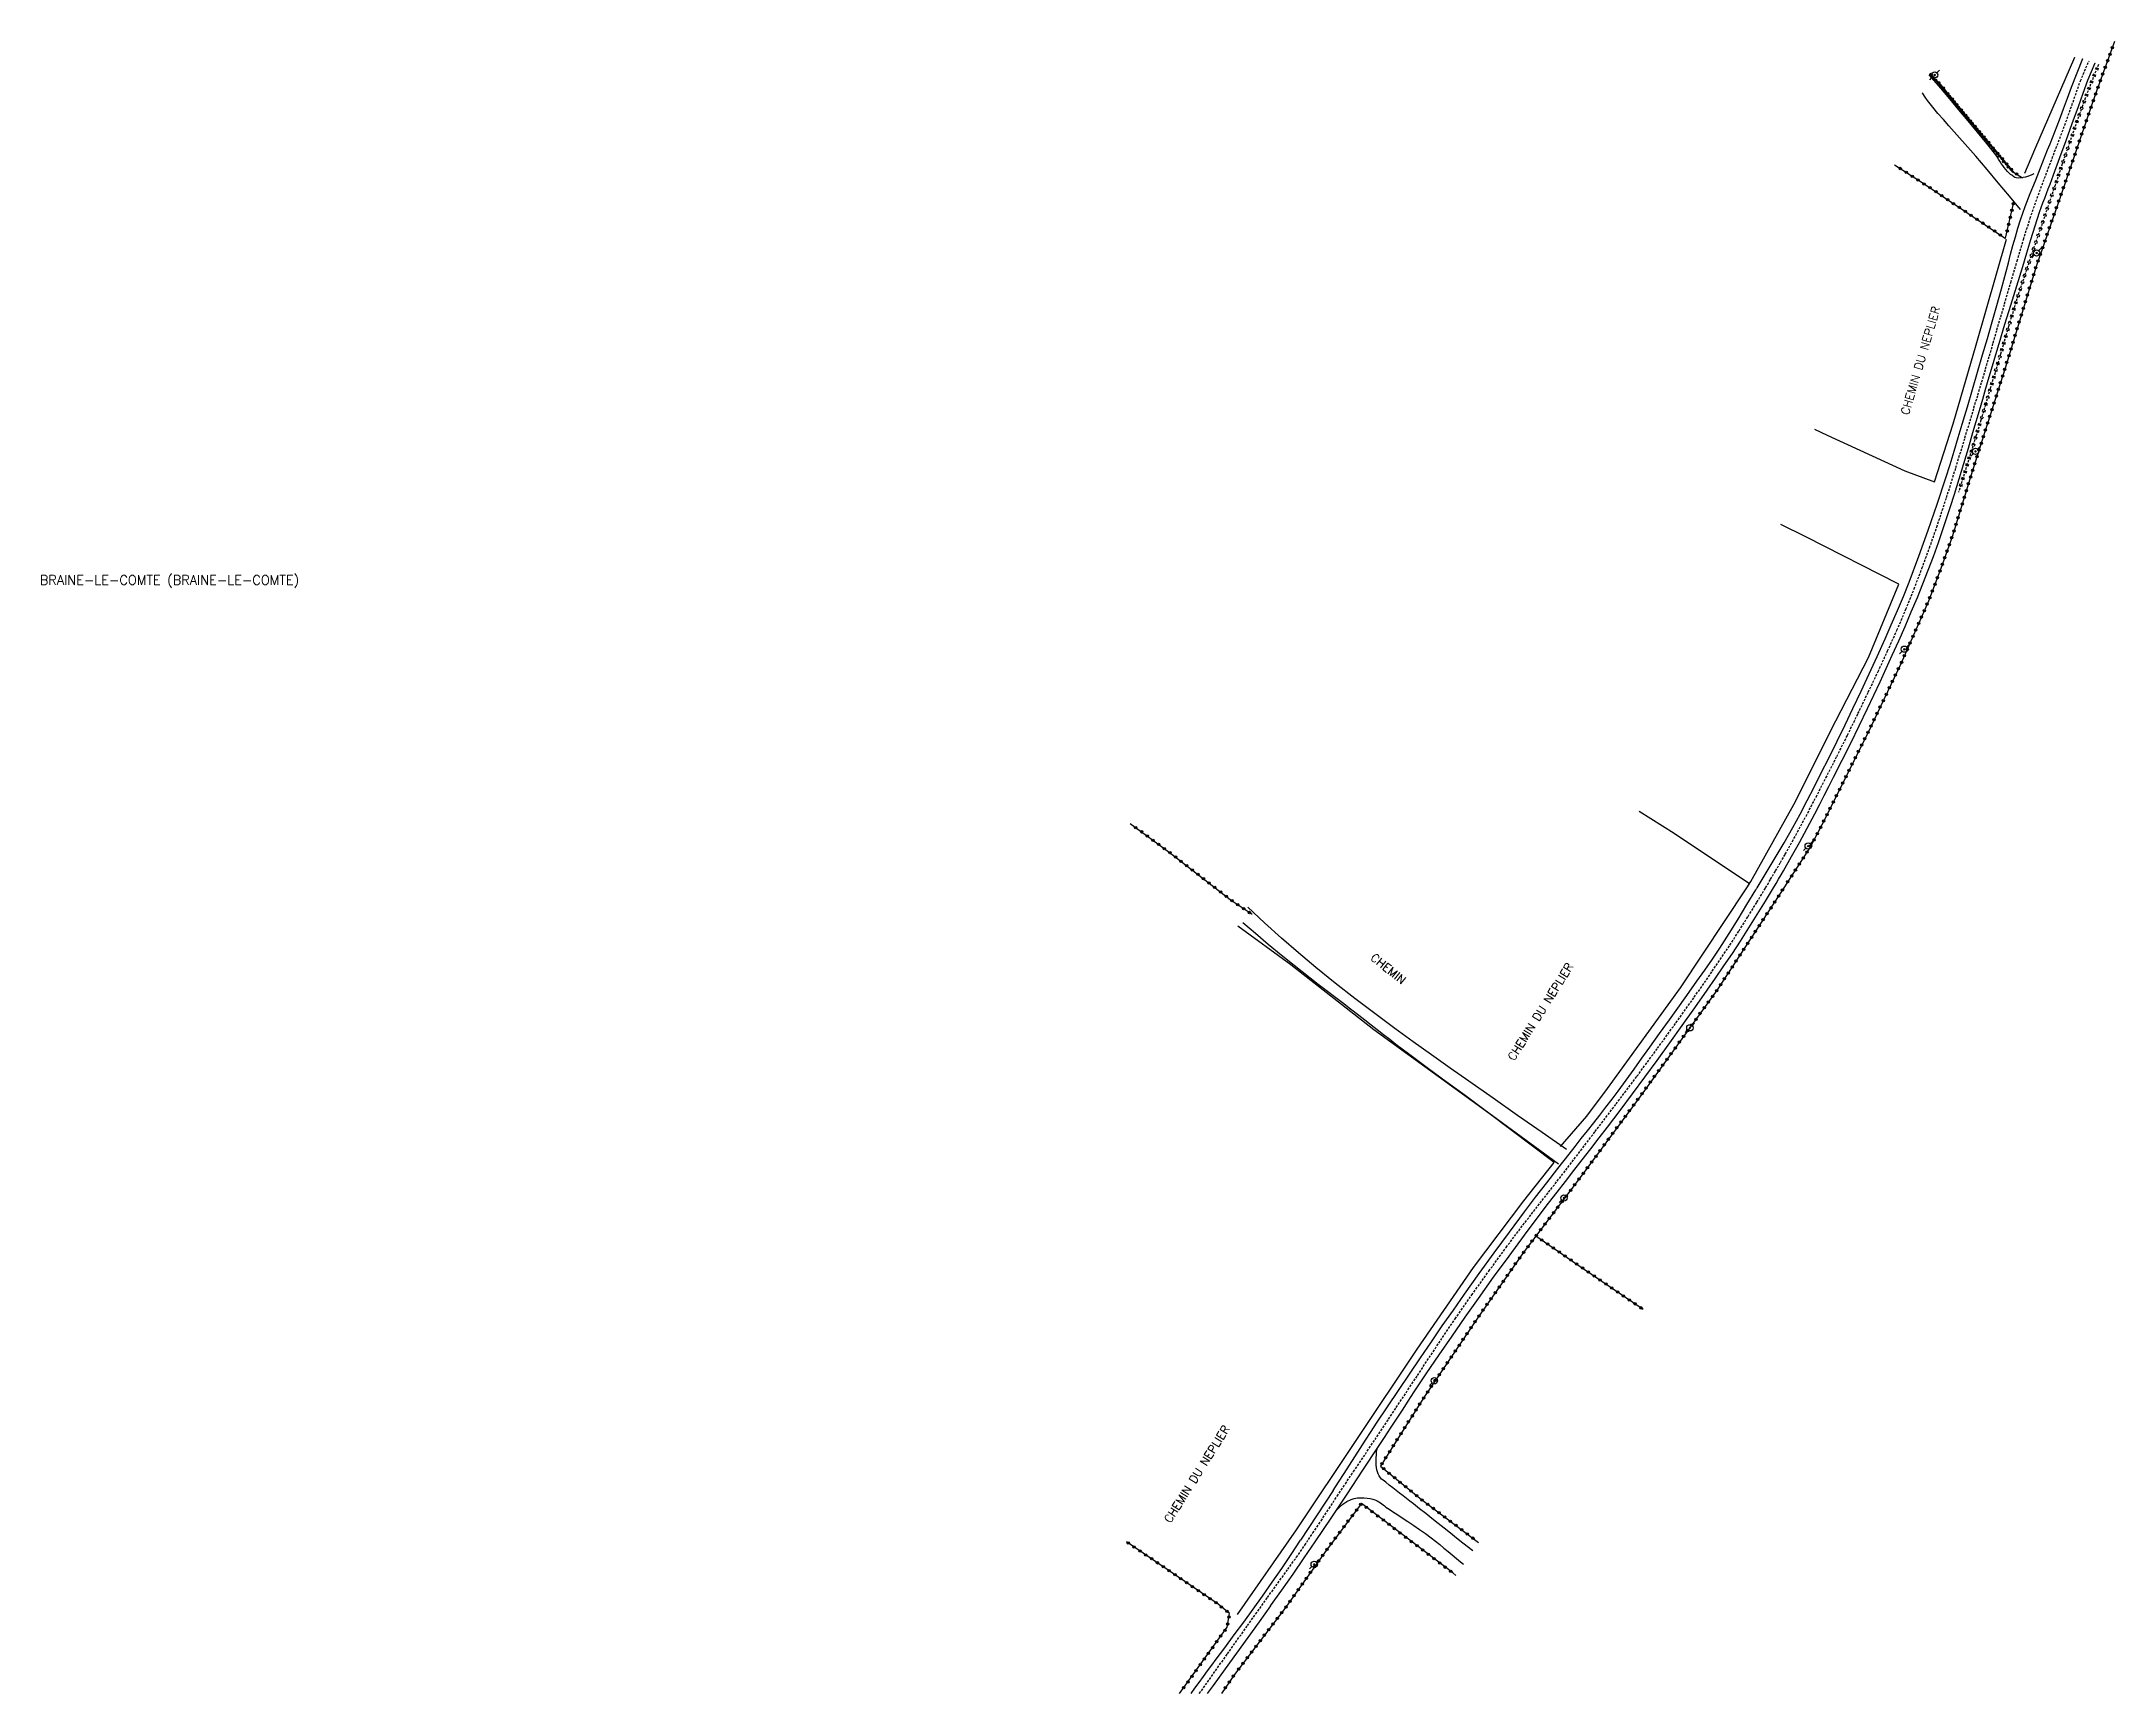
# Model space of a CAD drawing. Header units: millimetres. Extents: x 134017 to 135000, y 142000 to 142846.
# Drawn here: x 134017.2 to 134457, y 142000 to 142350.6 of the extents above; entities that cross this region are included whole.
import ezdxf
from ezdxf.enums import TextEntityAlignment as Align

# ---------------------------------------------------------------- set-up
doc = ezdxf.new("R2010")
doc.units = ezdxf.units.MM
doc.linetypes.add('DASHED', pattern=[0.75, 0.5, -0.25])
doc.layers.get('0').update_dxf_attribs({"linetype": 'CONTINUOUS'})
for name, color, linetype in [('W0001', 6, 'DASHED'), ('W0008', 7, 'CONTINUOUS'), ('W0017', 7, 'CONTINUOUS'), ('W0071', 7, 'CONTINUOUS'), ('W0220', 5, 'DASHED'), ('W0300', 7, 'CONTINUOUS'), ('W0323', 7, 'CONTINUOUS'), ('W0330', 7, 'CONTINUOUS'), ('W0473', 7, 'CONTINUOUS'), ('W0980', 7, 'CONTINUOUS'), ('W0989', 7, 'CONTINUOUS')]:
    doc.layers.add(name, color=color, linetype=linetype)
doc.styles.get("Standard").update_dxf_attribs({"font": 'romans.shx', "width": 0.85})

msp = doc.modelspace()

# ---------------------------------------------------------------- texts
at = {"layer": 'W0980'}
msp.add_text('BRAINE-LE-COMTE (BRAINE-LE-COMTE)', height=2, dxfattribs=at).set_placement((134044.35, 142236.15), align=Align.MIDDLE)
at = {"layer": 'W0989'}
for s, rotation, p in [('CHEMIN DU NEPLIER', 73.5948, (134415.83, 142282.87)), ('CHEMIN', 321.1009, (134302.93, 142153.81)), ('CHEMIN DU NEPLIER', 57.8951, (134335.21, 142144.69)), ('CHEMIN DU NEPLIER', 57.8951, (134262.31, 142046.58))]:
    msp.add_text(s, height=1.75, rotation=rotation, dxfattribs=at).set_placement(p, align=Align.MIDDLE_CENTER)

# ---------------------------------------------------------------- blocks, each defined once
blk = doc.blocks.new('T473')
for p, q in [((-0.166667, 0.166667), (0.166667, -0.166667)), ((-0.166667, -0.166667), (0.166667, 0.166667)), ((0.500001, 0.500001), (1.000002, 1.000002)), ((-1.000002, -1.000002), (-0.500001, -0.500001))]:
    blk.add_line(p, q)
blk.add_ellipse((0, 0), major_axis=(0.471405, 0.471405), ratio=1, start_param=5.4977871438, end_param=11.780972451)
blk = doc.blocks.new('t323o')
at = {"color": 0, "linetype": 'Continuous'}
for radius in [0.25, 0.15]:
    blk.add_circle((0, 0), radius, dxfattribs=at)
blk = doc.blocks.new('t220o')
at = {"color": 0, "linetype": 'Continuous'}
for p, q in [((-0.25, 0.25), (0.25, 0.25)), ((-0.25, -0.25), (0.25, -0.25))]:
    blk.add_line(p, q, dxfattribs=at)

# ---------------------------------------------------------------- linework, layer by layer
at = {"layer": 'W0001'}
for points in [[(134382.99, 142171), (134384.05, 142172.78), (134385.09, 142174.56), (134386.13, 142176.35), (134387.16, 142178.14), (134389.39, 142182.15), (134391.56, 142186.19), (134393.68, 142190.25), (134395.78, 142194.33), (134398.08, 142198.85), (134400.35, 142203.38), (134402.58, 142207.94), (134404.77, 142212.51), (134406.83, 142216.87), (134408.87, 142221.25), (134410.85, 142225.65), (134412.75, 142230.09), (134414.49, 142234.41), (134416.15, 142238.76), (134417.75, 142243.13), (134419.29, 142247.52), (134421.37, 142253.81), (134423.35, 142260.14), (134425.27, 142266.48), (134427.18, 142272.82), (134428.01, 142275.57), (134428.83, 142278.33), (134429.64, 142281.1), (134430.45, 142283.86), (134431.26, 142286.63), (134432.06, 142289.39), (134432.87, 142292.15), (134433.69, 142294.92), (134435.01, 142299.46), (134436.32, 142304), (134437.67, 142308.54), (134439.11, 142313.05), (134440.08, 142315.89), (134441.1, 142318.72), (134442.15, 142321.54), (134443.23, 142324.35), (134444.3, 142327.16), (134445.38, 142329.97), (134446.43, 142332.79), (134447.45, 142335.61), (134449.77, 142342.22), (134451.6, 142346.5)], [(134262.83, 142000), (134264.55, 142002.4), (134268.79, 142008.41), (134273.04, 142014.41), (134277.31, 142020.4), (134281.61, 142026.37), (134283.42, 142028.91), (134285.19, 142031.48), (134286.94, 142034.07), (134288.66, 142036.68), (134290.38, 142039.29), (134292.09, 142041.9), (134293.82, 142044.5), (134295.55, 142047.09), (134300.11, 142053.88), (134304.62, 142060.7), (134309.12, 142067.52), (134313.62, 142074.34), (134317.1, 142079.5), (134320.65, 142084.59), (134324.27, 142089.64), (134327.93, 142094.66), (134329.7, 142097.03), (134331.49, 142099.39), (134333.3, 142101.73), (134335.12, 142104.07), (134336.94, 142106.4), (134338.76, 142108.73), (134340.57, 142111.07), (134342.37, 142113.41), (134346.82, 142119.26), (134351.27, 142125.11), (134355.69, 142130.99), (134360.04, 142136.92), (134363.96, 142142.34), (134367.85, 142147.78), (134371.67, 142153.28), (134375.39, 142158.84), (134377.34, 142161.85), (134379.25, 142164.88), (134381.14, 142167.93), (134382.99, 142171)]]:
    msp.add_lwpolyline(points, dxfattribs=at)
at = {"layer": 'W0008'}
for points in [[(134381.18, 142171), (134383.11, 142174.18), (134385.03, 142177.36), (134386.92, 142180.56), (134388.76, 142183.79), (134390.3, 142186.62), (134391.79, 142189.48), (134393.25, 142192.35), (134394.71, 142195.23), (134396.43, 142198.66), (134398.14, 142202.09), (134399.83, 142205.54), (134401.5, 142209), (134403.24, 142212.68), (134404.96, 142216.37), (134406.66, 142220.07), (134408.32, 142223.79), (134409.65, 142226.79), (134410.96, 142229.8), (134412.24, 142232.82), (134413.45, 142235.87), (134415.51, 142241.35), (134417.47, 142246.87), (134419.36, 142252.42), (134421.21, 142257.98), (134422.12, 142260.81), (134422.99, 142263.66), (134423.85, 142266.51), (134424.71, 142269.36), (134425.8, 142273.04), (134426.88, 142276.72), (134427.95, 142280.41), (134429.01, 142284.09), (134430.02, 142287.58), (134431.02, 142291.08), (134432.02, 142294.58), (134433.01, 142298.07), (134433.52, 142299.91), (134434.01, 142301.75), (134434.49, 142303.59), (134434.97, 142305.43), (134435.46, 142307.27), (134435.97, 142309.11), (134436.51, 142310.94), (134437.09, 142312.75), (134438.06, 142315.54), (134439.13, 142318.29), (134440.22, 142321.02), (134441.3, 142323.76), (134441.8, 142325.03), (134442.31, 142326.31), (134442.82, 142327.58), (134443.33, 142328.85), (134443.84, 142330.12), (134444.34, 142331.39), (134444.84, 142332.67), (134445.33, 142333.94), (134446.19, 142336.25), (134447.03, 142338.57), (134447.85, 142340.89), (134450.29, 142346.98), (134450.29, 142346.98), (134450.29, 142346.98)], [(134384.68, 142171), (134385.21, 142171.9), (134385.74, 142172.8), (134386.27, 142173.7), (134386.8, 142174.6), (134388.49, 142177.6), (134390.15, 142180.61), (134391.78, 142183.64), (134393.4, 142186.68), (134394.41, 142188.61), (134395.42, 142190.55), (134396.41, 142192.49), (134397.4, 142194.43), (134399.22, 142198.07), (134401.04, 142201.71), (134402.83, 142205.36), (134404.6, 142209.02), (134405.94, 142211.84), (134407.26, 142214.66), (134408.56, 142217.49), (134409.84, 142220.33), (134411.21, 142223.38), (134412.56, 142226.44), (134413.89, 142229.51), (134415.18, 142232.6), (134416.34, 142235.49), (134417.47, 142238.39), (134418.57, 142241.31), (134419.63, 142244.24), (134420.52, 142246.79), (134421.39, 142249.36), (134422.23, 142251.93), (134423.05, 142254.51), (134424.05, 142257.77), (134425.03, 142261.03), (134425.99, 142264.3), (134426.95, 142267.57), (134427.65, 142269.93), (134428.34, 142272.3), (134429.03, 142274.66), (134429.72, 142277.03), (134430.41, 142279.4), (134431.1, 142281.76), (134431.8, 142284.12), (134432.5, 142286.48), (134433.74, 142290.57), (134434.99, 142294.65), (134436.26, 142298.73), (134437.52, 142302.81), (134438.4, 142305.7), (134439.27, 142308.59), (134440.16, 142311.47), (134441.11, 142314.34), (134441.46, 142315.34), (134441.82, 142316.34), (134442.19, 142317.34), (134442.57, 142318.33), (134442.95, 142319.33), (134443.33, 142320.32), (134443.71, 142321.31), (134444.08, 142322.31), (134445.41, 142325.93), (134446.73, 142329.56), (134448.04, 142333.18), (134449.35, 142336.81), (134450.35, 142339.59), (134451.34, 142342.37), (134452.91, 142346.02), (134452.91, 142346.02), (134452.91, 142346.02), (134452.91, 142346.02)], [(134277.97, 142018.58), (134280.35, 142021.96), (134282.72, 142025.36), (134285.07, 142028.78), (134287.4, 142032.2), (134290.8, 142037.24), (134294.17, 142042.3), (134297.52, 142047.37), (134300.87, 142052.43), (134302.13, 142054.36), (134303.4, 142056.29), (134304.65, 142058.22), (134305.91, 142060.15), (134307.17, 142062.07), (134308.43, 142064), (134309.71, 142065.92), (134310.99, 142067.83), (134313.71, 142071.86), (134316.46, 142075.87), (134319.24, 142079.86), (134322.04, 142083.83), (134325.28, 142088.34), (134328.55, 142092.83), (134331.85, 142097.3), (134335.18, 142101.75), (134336.94, 142104.07), (134338.72, 142106.38), (134340.5, 142108.68), (134342.3, 142110.98), (134344.09, 142113.28), (134345.88, 142115.58), (134347.66, 142117.89), (134349.43, 142120.2), (134352.09, 142123.72), (134354.73, 142127.26), (134357.35, 142130.8), (134359.96, 142134.36), (134362.64, 142138.05), (134365.29, 142141.77), (134367.93, 142145.49), (134370.55, 142149.23), (134372.35, 142151.82), (134374.14, 142154.41), (134375.92, 142157.02), (134377.65, 142159.65), (134379.45, 142162.47), (134381.22, 142165.29), (134382.96, 142168.14), (134384.68, 142171)], [(134291.22, 142043.1), (134292.38, 142044.88), (134293.53, 142046.66), (134294.68, 142048.44), (134295.82, 142050.23), (134296.97, 142052.01), (134298.11, 142053.8), (134299.26, 142055.58), (134300.42, 142057.35), (134302.74, 142060.84), (134305.06, 142064.32), (134307.4, 142067.79), (134309.76, 142071.25), (134312.07, 142074.63), (134314.39, 142078.01), (134316.73, 142081.38), (134319.09, 142084.73), (134322.23, 142089.14), (134325.41, 142093.53), (134328.61, 142097.9), (134331.84, 142102.24), (134334.17, 142105.31), (134336.53, 142108.35), (134338.9, 142111.39), (134341.27, 142114.43), (134342.57, 142116.1), (134343.88, 142117.77), (134345.19, 142119.43), (134346.5, 142121.1), (134347.8, 142122.77), (134349.1, 142124.44), (134350.39, 142126.12), (134351.67, 142127.81), (134353.37, 142130.13), (134355.06, 142132.47), (134356.73, 142134.82), (134358.4, 142137.16), (134360.5, 142140.08), (134362.59, 142143), (134364.68, 142145.92), (134366.76, 142148.86), (134368.4, 142151.18), (134370.05, 142153.49), (134371.68, 142155.83), (134373.27, 142158.19), (134375.24, 142161.25), (134377.15, 142164.34), (134379.03, 142167.45), (134380.91, 142170.56), (134380.98, 142170.67), (134381.04, 142170.78), (134381.11, 142170.89), (134381.18, 142171)], [(134291.22, 142043.1), (134284.27, 142032.54)], [(134261.07, 142000), (134261.88, 142001.12), (134262.78, 142002.36), (134263.69, 142003.59), (134264.6, 142004.81), (134265.51, 142006.04), (134266.43, 142007.27), (134267.34, 142008.49), (134268.24, 142009.72), (134270.26, 142012.45), (134272.28, 142015.18), (134274.29, 142017.91), (134276.27, 142020.67), (134278.31, 142023.61), (134280.32, 142026.57), (134282.31, 142029.54), (134284.27, 142032.54)], [(134277.97, 142018.58), (134275.56, 142015.25), (134273.15, 142011.92), (134270.75, 142008.59), (134268.34, 142005.27), (134265.78, 142001.74), (134264.51, 142000)]]:
    msp.add_lwpolyline(points, dxfattribs=at)
at = {"layer": 'W0017'}
for points in [[(134439.86, 142322.48), (134439.44, 142322.27), (134439, 142322.09), (134438.56, 142321.93), (134438.1, 142321.81), (134437.63, 142321.7), (134437.14, 142321.61), (134436.64, 142321.57), (134436.14, 142321.63), (134435.88, 142321.73), (134435.64, 142321.88), (134435.42, 142322.04), (134435.21, 142322.21), (134434.96, 142322.38), (134434.72, 142322.56), (134434.49, 142322.76), (134434.28, 142322.97), (134433.92, 142323.38), (134433.59, 142323.81), (134433.28, 142324.25), (134432.98, 142324.71), (134432.7, 142325.16), (134432.4, 142325.62), (134432.1, 142326.07), (134431.79, 142326.5), (134429.88, 142328.95), (134427.92, 142331.35), (134425.94, 142333.73), (134423.95, 142336.1), (134422.03, 142338.39), (134420.12, 142340.68), (134418.17, 142342.95), (134417.68, 142343.48)], [(134437.03, 142314.93), (134434.69, 142317.77), (134432.34, 142320.6), (134429.97, 142323.41), (134427.59, 142326.21), (134426.45, 142327.52), (134425.31, 142328.82), (134424.15, 142330.11), (134422.99, 142331.41), (134421.84, 142332.7), (134420.69, 142334), (134419.55, 142335.31), (134418.43, 142336.63), (134417.88, 142337.33), (134417.35, 142338.05), (134416.83, 142338.78), (134416.32, 142339.51), (134416.19, 142339.7)], [(134320.84, 142030.25), (134318.72, 142031.94), (134317.41, 142032.98), (134316.1, 142034.02), (134314.79, 142035.06), (134313.48, 142036.1), (134312.17, 142037.14), (134310.87, 142038.18), (134309.55, 142039.22), (134308.24, 142040.26), (134307.52, 142040.83), (134306.79, 142041.4), (134306.05, 142041.97), (134305.32, 142042.53), (134304.59, 142043.1), (134303.86, 142043.67), (134303.14, 142044.25), (134302.42, 142044.83), (134302.12, 142045.05), (134301.81, 142045.27), (134301.51, 142045.51), (134301.26, 142045.8), (134301, 142046.18), (134300.79, 142046.6), (134300.62, 142047.03), (134300.49, 142047.47), (134300.4, 142047.95), (134300.36, 142048.43), (134300.35, 142048.92), (134300.35, 142049.4), (134300.36, 142050.04), (134300.4, 142050.68), (134300.46, 142051.31), (134300.54, 142051.95)], [(134291.89, 142038.81), (134292.55, 142039.57), (134293.3, 142040.22), (134294.14, 142040.78), (134295.04, 142041.21), (134295.72, 142041.42), (134296.42, 142041.51), (134297.11, 142041.54), (134297.81, 142041.52), (134298.43, 142041.48), (134299.05, 142041.39), (134299.66, 142041.25), (134300.25, 142041.05), (134300.6, 142040.89), (134300.93, 142040.7), (134301.24, 142040.49), (134301.55, 142040.27), (134301.85, 142040.04), (134302.14, 142039.81), (134302.44, 142039.58), (134302.75, 142039.37), (134303.29, 142039.01), (134303.83, 142038.66), (134304.37, 142038.3), (134304.92, 142037.95), (134305.46, 142037.6), (134306, 142037.24), (134306.54, 142036.88), (134307.08, 142036.52), (134308.33, 142035.67), (134309.58, 142034.81), (134310.82, 142033.94), (134312.04, 142033.04), (134312.95, 142032.33), (134313.84, 142031.62), (134314.73, 142030.88), (134315.61, 142030.15), (134316.49, 142029.41), (134317.37, 142028.67), (134318.26, 142027.94), (134318.9, 142027.43)]]:
    msp.add_lwpolyline(points, dxfattribs=at)
at = {"layer": 'W0071'}
for points in [[(134340.74, 142115.45), (134335.55, 142119.06), (134330.36, 142122.68), (134325.18, 142126.31), (134320.01, 142129.95), (134316.07, 142132.73), (134312.12, 142135.51), (134308.19, 142138.31), (134304.3, 142141.16), (134300.06, 142144.31), (134295.84, 142147.49), (134291.67, 142150.72), (134287.56, 142154.04), (134283.88, 142157.15), (134280.25, 142160.32), (134276.67, 142163.56), (134273.16, 142166.86)], [(134272.1, 142163.64), (134274.77, 142161.33), (134277.47, 142159.05), (134280.19, 142156.79), (134282.94, 142154.57), (134284.63, 142153.22), (134286.34, 142151.88), (134288.05, 142150.56), (134289.77, 142149.24), (134291.5, 142147.93), (134293.22, 142146.61), (134294.94, 142145.3), (134296.66, 142143.98), (134297.98, 142142.95), (134299.29, 142141.93), (134300.6, 142140.9), (134301.91, 142139.88), (134303.23, 142138.85), (134304.54, 142137.83), (134305.86, 142136.82), (134307.19, 142135.81), (134311.18, 142132.83), (134315.19, 142129.88), (134319.21, 142126.95), (134323.23, 142124.01), (134327.19, 142121.11), (134331.14, 142118.2), (134335.1, 142115.3), (134339.06, 142112.39)]]:
    msp.add_lwpolyline(points, dxfattribs=at)
at = {"layer": 'W0220'}
msp.add_lwpolyline([(134453.6, 142345.69), (134453.6, 142345.69), (134453.6, 142345.69), (134451.38, 142340.13), (134451.38, 142340.13), (134451.38, 142340.13), (134450.79, 142338.52), (134450.21, 142336.92), (134449.63, 142335.31), (134449.06, 142333.7), (134447.48, 142329.16), (134445.93, 142324.61), (134444.39, 142320.06), (134442.86, 142315.51), (134441.2, 142310.63), (134439.53, 142305.75), (134437.89, 142300.86), (134436.3, 142295.95), (134435.7, 142294), (134435.1, 142292.04), (134434.52, 142290.08), (134433.95, 142288.12), (134433.38, 142286.16), (134432.81, 142284.19), (134432.23, 142282.23), (134431.65, 142280.27), (134430.65, 142276.91), (134429.64, 142273.55), (134428.63, 142270.19), (134427.61, 142266.83), (134426.69, 142263.86), (134425.77, 142260.89), (134424.84, 142257.92), (134423.9, 142254.95)], dxfattribs=at)
at = {"layer": 'W0300'}
msp.add_lwpolyline([(134438, 142322.62), (134440.13, 142327.65), (134440.13, 142327.65), (134440.13, 142327.65), (134448.6, 142347.22), (134448.6, 142347.22), (134448.6, 142347.22), (134448.6, 142347.22)], dxfattribs=at)
at = {"layer": 'W0323'}
for points in [[(134457.01, 142350.58), (134452.91, 142339.23), (134445.58, 142317.91), (134440.42, 142303.05), (134433.79, 142281.26), (134426.88, 142259.52), (134422.54, 142245.45), (134420.17, 142238.73), (134417.54, 142231.83), (134411.67, 142218.54), (134405.2, 142205.03), (134395.65, 142185.81), (134392.53, 142179.74), (134386.88, 142171)], [(134417.76, 142343.68), (134419.84, 142341.67), (134425.83, 142334.41), (134435.59, 142322.86), (134437.51, 142321.67)], [(134417.82, 142343.83), (134425.84, 142334.33), (134435.41, 142322.79)], [(134410.3, 142324.43), (134416.38, 142320.51), (134433.89, 142308.8)], [(134433.9, 142308.86), (134435.62, 142316.47)], [(134248.16, 142184.65), (134256.47, 142178.51), (134266.19, 142171)], [(134266.19, 142171), (134269.4, 142168.52), (134274.03, 142165.36)], [(134386.88, 142171), (134384.75, 142167.71), (134372.56, 142149.11), (134356.33, 142126.73), (134343.42, 142109.21), (134331.53, 142093.49), (134322, 142079.9), (134317.54, 142073.27), (134310.61, 142063.03), (134303.73, 142052.18), (134301.27, 142048.25), (134309.95, 142041.17), (134322.1, 142032.07)], [(134334.26, 142097.11), (134343.86, 142090.48), (134356.99, 142081.54)], [(134317.28, 142025.08), (134316.59, 142025.61), (134303.66, 142035.43), (134297.21, 142040.32), (134289.72, 142030.34), (134281.01, 142018.08), (134270.29, 142004.04)], [(134258.66, 142000), (134268.77, 142014.12), (134269.27, 142016.96), (134266.8, 142018.97), (134247.39, 142032.21)], [(134270.29, 142004.04), (134267.51, 142000)]]:
    msp.add_lwpolyline(points, dxfattribs=at)
at = {"layer": 'W0330'}
for points in [[(134418.8, 142257.13), (134422.77, 142269.45), (134427.67, 142286.2), (134434.12, 142308.6)], [(134393.37, 142268.31), (134396.07, 142267.06), (134412.53, 142259.5), (134418.8, 142257.12)], [(134411.23, 142235.45), (134391.49, 142245.47), (134386.19, 142248.1)], [(134378.96, 142171), (134379.85, 142172.34), (134388.94, 142188.65), (134397.9, 142206.43), (134404.81, 142219.82), (134411.23, 142235.45)], [(134356.14, 142187.28), (134363.56, 142182.56), (134379.54, 142171.87)], [(134349.41, 142128.39), (134364.89, 142149.79), (134378.96, 142171)], [(134338.13, 142112.66), (134324.32, 142123.11), (134299.88, 142140.87), (134282.25, 142154.66), (134270.97, 142162.87)], [(134339.48, 142116.09), (134345.06, 142122.54), (134349.41, 142128.39)], [(134270.96, 142016.78), (134283.44, 142034.76), (134309.06, 142073.07), (134320.98, 142090.39), (134331.7, 142104.54), (134338.13, 142112.66)]]:
    msp.add_lwpolyline(points, dxfattribs=at)

# ---------------------------------------------------------------- block references
at = {"layer": 'W0220'}
for p, rotation in [((134452.11, 142341.97), 248.2057504903966), ((134452.67, 142343.36), 248.2057504903966), ((134453.23, 142344.76), 248.2057504903966), ((134450.52, 142337.77), 250.0451354785177), ((134451.03, 142339.18), 249.9321445215245), ((134451.56, 142340.58), 248.2057504903966), ((134448.51, 142332.11), 250.8463384145921), ((134449, 142333.53), 250.8463384145921), ((134449.5, 142334.94), 250.505389456191), ((134450.01, 142336.36), 250.2362178139882), ((134447.04, 142327.86), 251.1641228998876), ((134447.52, 142329.28), 250.8463384145921), ((134448.02, 142330.69), 250.8463384145921), ((134445.59, 142323.6), 251.3307863097667), ((134446.07, 142325.02), 251.1641228998876), ((134446.56, 142326.44), 251.1641228998876), ((134444.15, 142319.34), 251.3463218859519), ((134444.63, 142320.76), 251.3307863097667), ((134445.11, 142322.18), 251.3307863097667), ((134442.71, 142315.07), 251.2183679805399), ((134443.19, 142316.49), 251.3463218859519), ((134443.67, 142317.91), 251.3463218859519), ((134441.26, 142310.81), 251.2183679805399), ((134441.74, 142312.23), 251.2183679805399), ((134442.23, 142313.65), 251.2183679805399), ((134439.81, 142306.55), 251.154819574569), ((134440.29, 142307.97), 251.154819574569), ((134440.78, 142309.39), 251.154819574569), ((134438.37, 142302.29), 251.4419305865955), ((134438.85, 142303.71), 251.4419305865955), ((134439.33, 142305.13), 251.4419305865955), ((134436.97, 142298.01), 252.0796383574785), ((134437.43, 142299.44), 252.0796383574785), ((134437.89, 142300.87), 251.4419305865955), ((134435.61, 142293.72), 253.1293771075915), ((134436.06, 142295.15), 252.7038326558824), ((134436.51, 142296.58), 252.0796383574785), ((134434.32, 142289.41), 253.6914187887257), ((134434.75, 142290.85), 253.4585742934481), ((134435.18, 142292.29), 253.1293771075915), ((134432.65, 142283.65), 253.6862103599797), ((134433.07, 142285.09), 253.7926937330852), ((134433.48, 142286.53), 253.8027955608565), ((134433.9, 142287.97), 253.8027955608565), ((134431.37, 142279.33), 253.3653295258335), ((134431.8, 142280.77), 253.483347197944), ((134432.22, 142282.21), 253.483347197944), ((134430.08, 142275.02), 253.3414053382841), ((134430.51, 142276.46), 253.3414053382841), ((134430.94, 142277.9), 253.3653295258335), ((134428.79, 142270.71), 253.2434292129538), ((134429.22, 142272.15), 253.2434292129538), ((134429.65, 142273.59), 253.3414053382841), ((134427.48, 142266.41), 252.898714275152), ((134427.91, 142267.84), 253.0714021033653), ((134428.35, 142269.28), 253.0714021033653), ((134426.15, 142262.11), 252.7560385658496), ((134426.59, 142263.54), 252.7560385658496), ((134427.04, 142264.97), 252.898714275152), ((134424.81, 142257.81), 252.4706868105958), ((134425.26, 142259.24), 252.6133627446058), ((134425.7, 142260.68), 252.6133627446058), ((134424.35, 142256.38), 252.4706868105958)]:
    msp.add_blockref('t220o', p, dxfattribs=dict(at, rotation=rotation))
at = {"layer": 'W0323'}
for p, rotation in [((134455.53, 142346.47), 250.161441938763), ((134456.03, 142347.88), 250.161441938763), ((134456.54, 142349.29), 250.161441938763), ((134418.09, 142343.5), 310.178612670198), ((134418.62, 142342.86), 315.9446011817594), ((134419.06, 142342.36), 310.178612670198), ((134419.69, 142341.81), 315.9446011817594), ((134420.03, 142341.21), 310.178612670198), ((134453.49, 142340.83), 250.161441938763), ((134454, 142342.24), 250.161441938763), ((134454.51, 142343.65), 250.161441938763), ((134455.02, 142345.06), 250.161441938763), ((134420.67, 142340.67), 309.5075929782864), ((134421, 142340.06), 310.178612670198), ((134421.62, 142339.51), 309.5075929782864), ((134421.97, 142338.92), 310.178612670198), ((134422.57, 142338.36), 309.5075929782864), ((134422.93, 142337.77), 310.178612670198), ((134423.53, 142337.2), 309.5075929782864), ((134423.9, 142336.63), 310.178612670198), ((134452, 142336.58), 251.0160715070427), ((134452.49, 142338), 251.0160715070427), ((134452.98, 142339.42), 250.161441938763), ((134424.48, 142336.04), 309.5075929782864), ((134424.87, 142335.48), 310.178612670198), ((134425.44, 142334.88), 309.5075929782864), ((134425.84, 142334.33), 310.178612670198), ((134426.4, 142333.73), 310.1940916680074), ((134426.79, 142333.18), 309.6671237652775), ((134427.37, 142332.59), 310.1940916680074), ((134427.75, 142332.02), 309.6671237652775), ((134450.54, 142332.33), 251.0160715070427), ((134451.03, 142333.74), 251.0160715070427), ((134451.51, 142335.16), 251.0160715070427), ((134428.34, 142331.44), 310.1940916680074), ((134428.71, 142330.87), 309.6671237652775), ((134429.3, 142330.3), 310.1940916680074), ((134429.67, 142329.71), 309.6671237652775), ((134430.27, 142329.15), 310.1940916680074), ((134430.62, 142328.56), 309.6671237652775), ((134431.24, 142328), 310.1940916680074), ((134449.07, 142328.07), 251.0160715070427), ((134449.56, 142329.49), 251.0160715070427), ((134450.05, 142330.91), 251.0160715070427), ((134411.56, 142323.62), 327.2057618300208), ((134431.58, 142327.41), 309.6671237652775), ((134432.21, 142326.86), 310.1940916680074), ((134432.54, 142326.25), 309.6671237652775), ((134433.18, 142325.71), 310.1940916680074), ((134433.5, 142325.1), 309.6671237652775), ((134434.14, 142324.57), 310.1940916680074), ((134434.45, 142323.94), 309.6671237652775), ((134435.11, 142323.42), 310.1940916680074), ((134447.61, 142323.82), 251.0160715070427), ((134448.1, 142325.23), 251.0160715070427), ((134448.59, 142326.65), 251.0160715070427), ((134412.82, 142322.8), 327.2057618300208), ((134414.08, 142321.99), 327.2057618300208), ((134415.34, 142321.18), 327.2057618300208), ((134416.6, 142320.36), 326.217158693092), ((134417.85, 142319.53), 326.217158693092), ((134436.24, 142322.46), 328.2947743577693), ((134446.15, 142319.56), 251.0160715070427), ((134446.63, 142320.98), 251.0160715070427), ((134447.12, 142322.4), 251.0160715070427), ((134419.1, 142318.69), 326.217158693092), ((134420.34, 142317.86), 326.217158693092), ((134421.59, 142317.03), 326.217158693092), ((134422.84, 142316.19), 326.217158693092), ((134424.08, 142315.36), 326.217158693092), ((134425.33, 142314.52), 326.217158693092), ((134435.22, 142314.72), 77.23516241311405), ((134435.56, 142316.18), 77.23516241311405), ((134444.68, 142315.31), 250.8715542762648), ((134445.17, 142316.72), 250.8715542762648), ((134445.66, 142318.14), 251.0160715070427), ((134426.58, 142313.69), 326.217158693092), ((134427.82, 142312.86), 326.217158693092), ((134429.07, 142312.02), 326.217158693092), ((134430.32, 142311.19), 326.217158693092), ((134431.56, 142310.35), 326.217158693092), ((134434.23, 142310.33), 77.23516241311405), ((134434.56, 142311.79), 77.23516241311405), ((134434.89, 142313.25), 77.23516241311405), ((134443.2, 142311.06), 250.8715542762648), ((134443.69, 142312.47), 250.8715542762648), ((134444.18, 142313.89), 250.8715542762648), ((134432.81, 142309.52), 326.217158693092), ((134441.73, 142306.8), 250.8715542762648), ((134442.22, 142308.22), 250.8715542762648), ((134442.71, 142309.64), 250.8715542762648), ((134440.27, 142302.55), 253.0622335378176), ((134440.74, 142303.97), 250.8715542762648), ((134441.23, 142305.39), 250.8715542762648), ((134438.96, 142298.24), 253.0622335378176), ((134439.4, 142299.68), 253.0622335378176), ((134439.83, 142301.11), 253.0622335378176), ((134437.21, 142292.5), 253.0622335378176), ((134437.65, 142293.94), 253.0622335378176), ((134438.09, 142295.37), 253.0622335378176), ((134438.52, 142296.81), 253.0622335378176), ((134435.9, 142288.2), 253.0622335378176), ((134436.34, 142289.63), 253.0622335378176), ((134436.77, 142291.07), 253.0622335378176), ((134434.59, 142283.89), 253.0622335378176), ((134435.03, 142285.33), 253.0622335378176), ((134435.46, 142286.76), 253.0622335378176), ((134433.26, 142279.59), 252.3729427200647), ((134433.71, 142281.02), 252.3729427200647), ((134434.15, 142282.46), 253.0622335378176), ((134431.9, 142275.31), 252.3729427200647), ((134432.35, 142276.73), 252.3729427200647), ((134432.8, 142278.16), 252.3729427200647), ((134430.53, 142271.02), 252.3729427200647), ((134430.99, 142272.45), 252.3729427200647), ((134431.44, 142273.88), 252.3729427200647), ((134429.17, 142266.73), 252.3729427200647), ((134429.62, 142268.16), 252.3729427200647), ((134430.08, 142269.59), 252.3729427200647), ((134427.81, 142262.44), 252.3729427200647), ((134428.26, 142263.87), 252.3729427200647), ((134428.72, 142265.3), 252.3729427200647), ((134426.46, 142258.15), 252.8506528333554), ((134426.9, 142259.58), 252.3729427200647), ((134427.35, 142261.01), 252.3729427200647), ((134425.13, 142253.85), 252.8506528333554), ((134425.57, 142255.28), 252.8506528333554), ((134426.01, 142256.71), 252.8506528333554), ((134423.8, 142249.55), 252.8506528333554), ((134424.25, 142250.98), 252.8506528333554), ((134424.69, 142252.41), 252.8506528333554), ((134422.47, 142245.25), 250.5831665391327), ((134422.92, 142246.68), 252.8506528333554), ((134423.36, 142248.11), 252.8506528333554), ((134420.97, 142241.01), 250.5831665391327), ((134421.47, 142242.42), 250.5831665391327), ((134421.97, 142243.83), 250.5831665391327), ((134418.89, 142235.38), 249.0923454383578), ((134419.43, 142236.78), 249.0923454383578), ((134419.96, 142238.18), 249.0923454383578), ((134420.47, 142239.59), 250.5831665391327), ((134417.25, 142231.19), 246.2092261342827), ((134417.82, 142232.58), 249.0923454383578), ((134418.35, 142233.98), 249.0923454383578), ((134415.44, 142227.07), 246.2092261342827), ((134416.04, 142228.44), 246.2092261342827), ((134416.65, 142229.82), 246.2092261342827), ((134413.62, 142222.95), 246.2092261342827), ((134414.23, 142224.33), 246.2092261342827), ((134414.83, 142225.7), 246.2092261342827), ((134411.81, 142218.84), 246.2092261342827), ((134412.41, 142220.21), 246.2092261342827), ((134413.02, 142221.58), 246.2092261342827), ((134409.22, 142213.42), 244.3981718084755), ((134409.87, 142214.77), 244.3981718084755), ((134410.52, 142216.13), 244.3981718084755), ((134411.17, 142217.48), 244.3981718084755), ((134407.28, 142209.36), 244.3981718084755), ((134407.93, 142210.72), 244.3981718084755), ((134408.57, 142212.07), 244.3981718084755), ((134405.33, 142205.3), 244.3981718084755), ((134405.98, 142206.66), 244.3981718084755), ((134406.63, 142208.01), 244.3981718084755), ((134403.33, 142201.27), 243.5674671631814), ((134404, 142202.62), 243.5674671631814), ((134404.67, 142203.96), 243.5674671631814), ((134400.66, 142195.9), 243.5674671631814), ((134401.33, 142197.24), 243.5674671631814), ((134402, 142198.59), 243.5674671631814), ((134402.67, 142199.93), 243.5674671631814), ((134398.66, 142191.87), 243.5674671631814), ((134399.33, 142193.21), 243.5674671631814), ((134400, 142194.56), 243.5674671631814), ((134396.66, 142187.84), 243.5674671631814), ((134397.32, 142189.18), 243.5674671631814), ((134397.99, 142190.53), 243.5674671631814), ((134249.36, 142183.75), 323.5769138578403), ((134250.57, 142182.86), 323.5769138578403), ((134393.94, 142182.49), 242.7892207033717), ((134394.63, 142183.82), 242.7892207033717), ((134395.31, 142185.16), 242.7892207033717), ((134395.99, 142186.5), 243.5674671631814), ((134251.78, 142181.97), 323.5769138578403), ((134252.98, 142181.08), 323.5769138578403), ((134254.19, 142180.19), 323.5769138578403), ((134255.4, 142179.3), 323.5769138578403), ((134256.6, 142178.41), 322.2975610521526), ((134391.76, 142178.56), 237.1232056268602), ((134392.57, 142179.82), 242.7892207033717), ((134393.25, 142181.16), 242.7892207033717), ((134257.79, 142177.49), 322.2975610521526), ((134258.98, 142176.57), 322.2975610521526), ((134260.16, 142175.66), 322.2975610521526), ((134261.35, 142174.74), 322.2975610521526), ((134262.54, 142173.82), 322.2975610521526), ((134389.32, 142174.78), 237.1232056268602), ((134390.13, 142176.04), 237.1232056268602), ((134390.95, 142177.3), 237.1232056268602), ((134263.72, 142172.9), 322.2975610521526), ((134264.91, 142171.99), 322.2975610521526), ((134266.1, 142171.07), 322.2975610521526), ((134267.37, 142170.08), 322.2975610522344), ((134385.74, 142169.25), 237.1232056269488), ((134386.56, 142170.51), 237.1232056269488), ((134387.69, 142172.26), 237.1232056268602), ((134388.51, 142173.52), 237.1232056268602), ((134268.56, 142169.17), 322.2975610522344), ((134269.76, 142168.27), 325.7684059487431), ((134271, 142167.43), 325.7684059487431), ((134272.24, 142166.58), 325.7684059487431), ((134273.48, 142165.74), 325.7684059487431), ((134383.29, 142165.48), 236.7694036200689), ((134384.11, 142166.73), 236.7694036200689), ((134384.93, 142167.99), 237.1232056269488), ((134380, 142160.46), 236.7694036200689), ((134380.82, 142161.71), 236.7694036200689), ((134381.64, 142162.97), 236.7694036200689), ((134382.46, 142164.22), 236.7694036200689), ((134377.53, 142156.69), 236.7694036200689), ((134378.35, 142157.95), 236.7694036200689), ((134379.18, 142159.2), 236.7694036200689), ((134374.24, 142151.67), 236.7694036200689), ((134375.07, 142152.93), 236.7694036200689), ((134375.89, 142154.18), 236.7694036200689), ((134376.71, 142155.44), 236.7694036200689), ((134371.72, 142147.95), 234.042575121122), ((134372.6, 142149.16), 236.7694036200689), ((134373.42, 142150.42), 236.7694036200689), ((134368.2, 142143.09), 234.042575121122), ((134369.08, 142144.31), 234.042575121122), ((134369.96, 142145.52), 234.042575121122), ((134370.84, 142146.73), 234.042575121122), ((134365.56, 142139.45), 234.042575121122), ((134366.44, 142140.66), 234.042575121122), ((134367.32, 142141.88), 234.042575121122), ((134362.03, 142134.59), 234.042575121122), ((134362.91, 142135.81), 234.042575121122), ((134363.8, 142137.02), 234.042575121122), ((134364.68, 142138.24), 234.042575121122), ((134358.51, 142129.74), 234.042575121122), ((134359.39, 142130.95), 234.042575121122), ((134360.27, 142132.16), 234.042575121122), ((134361.15, 142133.38), 234.042575121122), ((134355.86, 142126.1), 233.6160943790998), ((134356.75, 142127.31), 234.042575121122), ((134357.63, 142128.52), 234.042575121122), ((134352.3, 142121.27), 233.6160943790998), ((134353.19, 142122.47), 233.6160943790998), ((134354.08, 142123.68), 233.6160943790998), ((134354.97, 142124.89), 233.6160943790998), ((134349.63, 142117.64), 233.6160943790998), ((134350.52, 142118.85), 233.6160943790998), ((134351.41, 142120.06), 233.6160943790998), ((134346.08, 142112.81), 233.6160943790998), ((134346.97, 142114.02), 233.6160943790998), ((134347.86, 142115.23), 233.6160943790998), ((134348.75, 142116.44), 233.6160943790998), ((134342.5, 142107.99), 232.8970427603984), ((134343.41, 142109.19), 232.8970427603984), ((134344.3, 142110.4), 233.6160943790998), ((134345.19, 142111.61), 233.6160943790998), ((134339.79, 142104.41), 232.8970427603984), ((134340.69, 142105.6), 232.8970427603984), ((134341.6, 142106.8), 232.8970427603984), ((134336.17, 142099.62), 232.8970427603984), ((134337.07, 142100.82), 232.8970427603984), ((134337.98, 142102.01), 232.8970427603984), ((134338.88, 142103.21), 232.8970427603984), ((134332.55, 142094.83), 232.8970427603984), ((134333.45, 142096.03), 232.8970427603984), ((134334.36, 142097.23), 232.8970427603984), ((134335.26, 142098.42), 232.8970427603984), ((134335.49, 142096.26), 325.349872002193), ((134336.72, 142095.41), 325.349872002193), ((134337.96, 142094.55), 325.349872002193), ((134329.91, 142091.19), 234.9553917954962), ((134330.78, 142092.41), 234.9553917954962), ((134331.64, 142093.64), 232.8970427603984), ((134339.19, 142093.7), 325.349872002193), ((134340.43, 142092.85), 325.349872002193), ((134341.66, 142092), 325.349872002193), ((134342.89, 142091.14), 325.349872002193), ((134344.13, 142090.29), 325.7577926370139), ((134326.47, 142086.27), 234.9553917954962), ((134327.33, 142087.5), 234.9553917954962), ((134328.19, 142088.73), 234.9553917954962), ((134329.05, 142089.96), 234.9553917954962), ((134345.37, 142089.45), 325.7577926370139), ((134346.61, 142088.6), 325.7577926370139), ((134347.85, 142087.76), 325.7577926370139), ((134349.09, 142086.92), 325.7577926370139), ((134350.33, 142086.07), 325.7577926370139), ((134323.02, 142081.36), 234.9553917954962), ((134323.89, 142082.59), 234.9553917954962), ((134324.75, 142083.82), 234.9553917954962), ((134325.61, 142085.05), 234.9553917954962), ((134351.57, 142085.23), 325.7577926370139), ((134352.81, 142084.38), 325.7577926370139), ((134354.05, 142083.54), 325.7577926370139), ((134355.29, 142082.7), 325.7577926370139), ((134356.53, 142081.85), 325.7577926370139), ((134320.48, 142077.65), 236.1029025547179), ((134321.32, 142078.89), 236.1029025547179), ((134322.16, 142080.13), 234.9553917954962), ((134317.14, 142072.67), 235.8950507689773), ((134317.98, 142073.91), 236.1029025547179), ((134318.81, 142075.16), 236.1029025547179), ((134319.65, 142076.4), 236.1029025547179), ((134314.61, 142068.94), 235.8950507689773), ((134315.45, 142070.18), 235.8950507689773), ((134316.3, 142071.43), 235.8950507689773), ((134311.25, 142063.97), 235.8950507689773), ((134312.09, 142065.22), 235.8950507689773), ((134312.93, 142066.46), 235.8950507689773), ((134313.77, 142067.7), 235.8950507689773), ((134308.81, 142060.19), 237.6153711139495), ((134309.61, 142061.46), 237.6153711139495), ((134310.42, 142062.73), 237.6153711139495), ((134305.6, 142055.13), 237.6153711139495), ((134306.4, 142056.39), 237.6153711139495), ((134307.2, 142057.66), 237.6153711139495), ((134308.01, 142058.93), 237.6153711139495), ((134303.19, 142051.32), 237.9461177107248), ((134303.99, 142052.59), 237.6153711139495), ((134304.79, 142053.86), 237.6153711139495), ((134301.6, 142048.78), 237.9461177107248), ((134301.95, 142047.7), 320.790501509294), ((134302.4, 142050.05), 237.9461177107248), ((134303.11, 142046.75), 320.790501509294), ((134304.27, 142045.8), 320.790501509294), ((134305.44, 142044.85), 320.790501509294), ((134306.6, 142043.9), 320.790501509294), ((134307.76, 142042.96), 320.790501509294), ((134308.92, 142042.01), 320.790501509294), ((134295.3, 142037.78), 233.0805019931416), ((134296.2, 142038.98), 233.0805019931416), ((134297.1, 142040.18), 233.0805019931416), ((134298.26, 142039.52), 142.8185998878676), ((134299.46, 142038.61), 142.8185998878676), ((134300.65, 142037.7), 142.8185998878676), ((134310.09, 142041.07), 323.1651794184789), ((134311.29, 142040.17), 323.1651794184789), ((134312.49, 142039.27), 323.1651794184789), ((134313.69, 142038.37), 323.1651794184789), ((134314.89, 142037.47), 323.1651794184789), ((134291.7, 142032.98), 233.0805019931416), ((134292.6, 142034.18), 233.0805019931416), ((134293.5, 142035.38), 233.0805019931416), ((134294.4, 142036.58), 233.0805019931416), ((134301.85, 142036.8), 142.8185998878676), ((134303.05, 142035.89), 142.8185998878676), ((134304.24, 142034.98), 142.808215373169), ((134305.43, 142034.08), 142.808215373169), ((134306.63, 142033.17), 142.808215373169), ((134316.09, 142036.57), 323.1651794184789), ((134317.29, 142035.67), 323.1651794184789), ((134318.49, 142034.77), 323.1651794184789), ((134319.69, 142033.87), 323.1651794184789), ((134320.89, 142032.97), 323.1651794184789), ((134247.75, 142031.97), 145.7044861707699), ((134248.99, 142031.12), 145.7044861707699), ((134250.23, 142030.28), 145.7044861707699), ((134251.47, 142029.43), 145.7044861707699), ((134252.71, 142028.59), 145.7044861707699), ((134289.02, 142029.36), 234.6271124600989), ((134289.9, 142030.58), 233.0805019931416), ((134290.8, 142031.78), 233.0805019931416), ((134307.82, 142032.26), 142.808215373169), ((134309.02, 142031.36), 142.808215373169), ((134310.21, 142030.45), 142.808215373169), ((134311.41, 142029.54), 142.808215373169), ((134312.6, 142028.64), 142.808215373169), ((134253.95, 142027.74), 145.7044861707699), ((134255.18, 142026.9), 145.7044861707699), ((134256.42, 142026.05), 145.7044861707699), ((134257.66, 142025.21), 145.7044861707699), ((134258.9, 142024.36), 145.7044861707699), ((134285.55, 142024.47), 234.6271124600989), ((134286.42, 142025.69), 234.6271124600989), ((134287.28, 142026.92), 234.6271124600989), ((134288.15, 142028.14), 234.6271124600989), ((134313.8, 142027.73), 142.808215373169), ((134314.99, 142026.82), 142.808215373169), ((134316.19, 142025.92), 142.808215373169), ((134260.14, 142023.52), 145.7044861707699), ((134261.38, 142022.67), 145.7044861707699), ((134262.62, 142021.83), 145.7044861707699), ((134263.86, 142020.98), 145.7044861707699), ((134265.1, 142020.14), 145.7044861707699), ((134282.94, 142020.8), 234.6271124600989), ((134283.81, 142022.03), 234.6271124600989), ((134284.68, 142023.25), 234.6271124600989), ((134266.34, 142019.29), 145.7044861707699), ((134267.53, 142018.38), 140.7979322678503), ((134268.69, 142017.43), 140.7979322678503), ((134269.14, 142016.22), 79.93678649474553), ((134279.39, 142015.96), 232.629956026395), ((134280.3, 142017.16), 232.629956026395), ((134281.21, 142018.36), 234.6271124600989), ((134282.07, 142019.58), 234.6271124600989), ((134266.52, 142010.98), 54.39835905519437), ((134267.39, 142012.2), 54.39835905519437), ((134268.26, 142013.42), 54.39835905519437), ((134268.88, 142014.74), 79.93678649474553), ((134275.75, 142011.2), 232.629956026395), ((134276.66, 142012.39), 232.629956026395), ((134277.57, 142013.58), 232.629956026395), ((134278.48, 142014.77), 232.629956026395), ((134263.9, 142007.32), 54.39835905519437), ((134264.77, 142008.54), 54.39835905519437), ((134265.64, 142009.76), 54.39835905519437), ((134273.02, 142007.62), 232.629956026395), ((134273.93, 142008.81), 232.629956026395), ((134274.84, 142010), 232.629956026395), ((134260.4, 142002.44), 54.39835905519437), ((134261.28, 142003.66), 54.39835905519437), ((134262.15, 142004.88), 54.39835905519437), ((134263.02, 142006.1), 54.39835905519437), ((134269.21, 142002.47), 235.4697292960201), ((134270.06, 142003.71), 235.4697292960201), ((134271.2, 142005.24), 232.629956026395), ((134272.11, 142006.43), 232.629956026395), ((134259.53, 142001.22), 54.39835905519437), ((134268.36, 142001.24), 235.4697292960201)]:
    msp.add_blockref('t323o', p, dxfattribs=dict(at, rotation=rotation))
at = {"layer": 'W0473'}
for p in [(134418.85, 142343.47), (134440.47, 142305.7), (134427.5, 142263.6), (134412.41, 142221.62), (134392.01, 142179.87), (134366.91, 142141.27), (134340.2, 142105.17), (134312.68, 142066.37), (134287.21, 142027.43)]:
    msp.add_blockref('T473', p, dxfattribs=at)

msp.set_redraw_order([(e.dxf.handle, doc.entitydb.next_handle()) for e in msp.query("TEXT MTEXT ATTDEF DIMENSION ARC_DIMENSION")])  # texts and dimensions are drawn at this point

doc.saveas('drawing.dxf')
